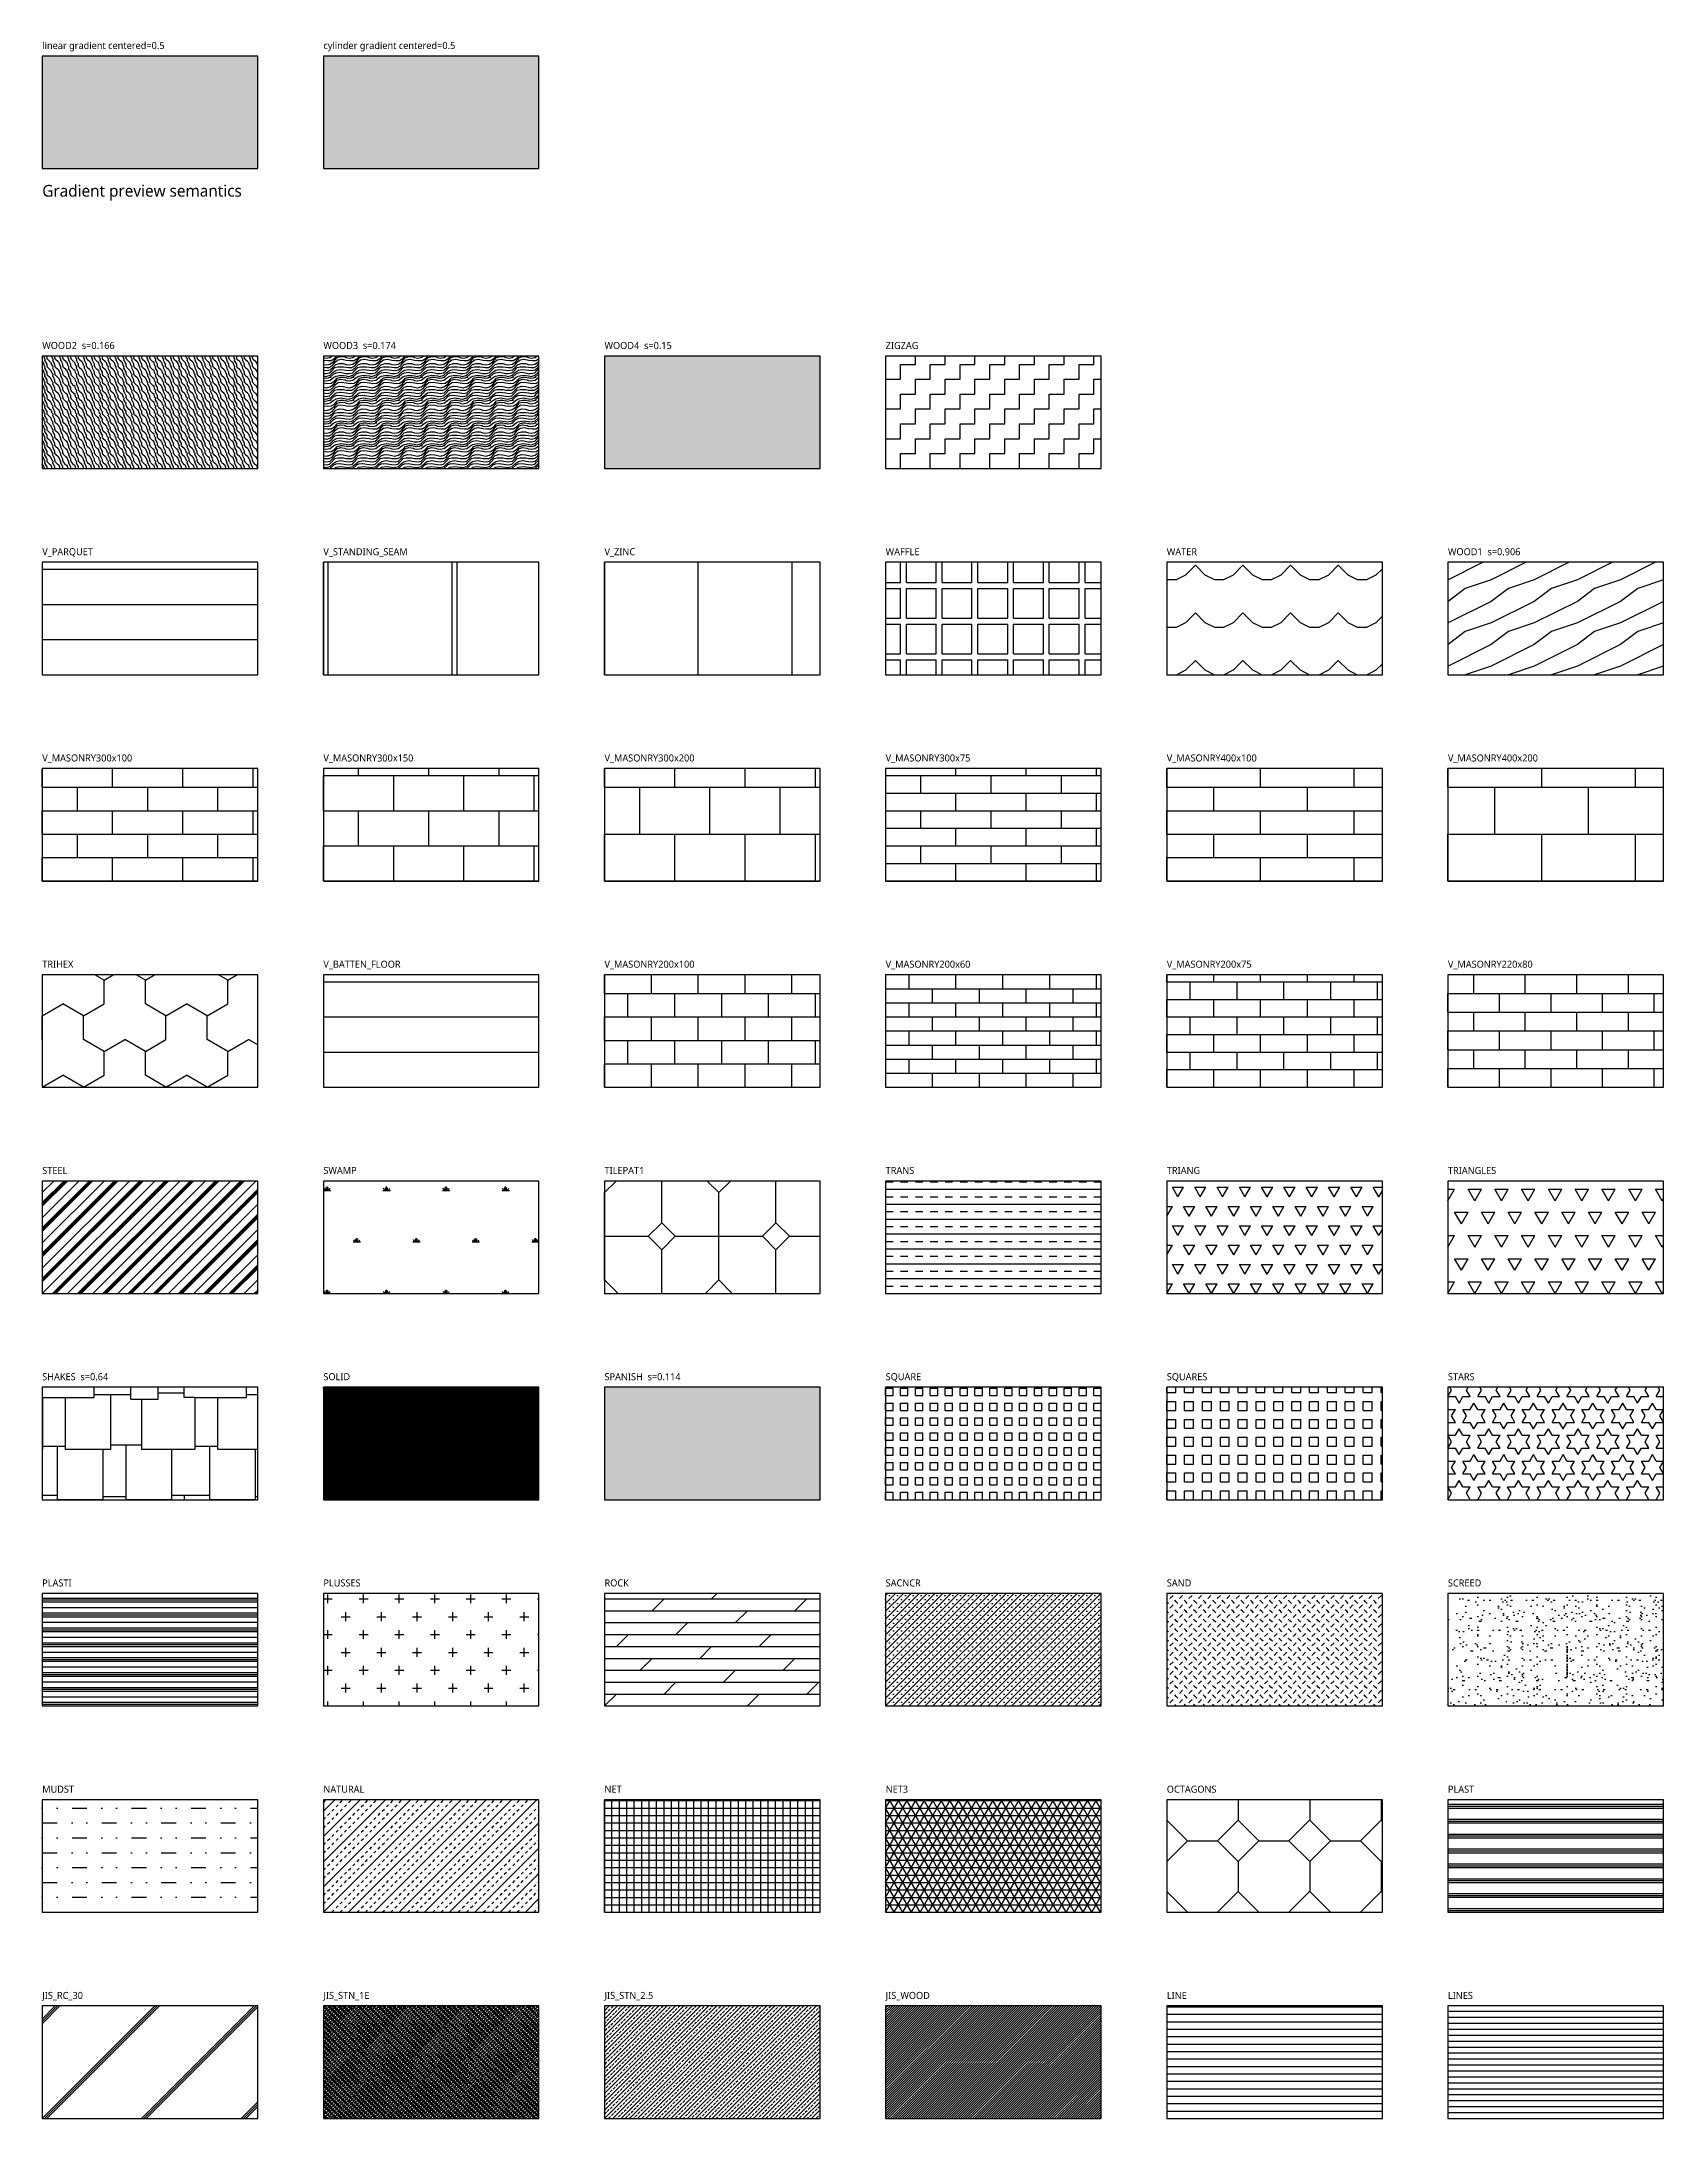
# Model space of a CAD drawing. Header units: metres. Extents: x 0 to 692, y 8 to 2686.
# Drawn here: x 0 to 692, y 1800 to 2686 of the extents above; entities that cross this region are included whole.
import ezdxf

# ---------------------------------------------------------------- set-up
doc = ezdxf.new("R2010")
doc.units = ezdxf.units.M
for name, color, linetype in [('FRAME', 8, 'Continuous'), ('HATCH', 7, 'Continuous'), ('LABEL', 2, 'Continuous'), ('TITLE', 6, 'Continuous')]:
    doc.layers.add(name, color=color, linetype=linetype)
doc.styles.add('OpenSans', font='OpenSans-Regular.ttf')

msp = doc.modelspace()

# ---------------------------------------------------------------- texts
at = {"layer": 'LABEL', "style": 'OpenSans'}
for s, p in [('linear gradient centered=0.5', (0, 2683)), ('cylinder gradient centered=0.5', (120, 2683)), ('WOOD2  s=0.166', (0, 2555)), ('WOOD3  s=0.174', (120, 2555)), ('WOOD4  s=0.15', (240, 2555)), ('ZIGZAG', (360, 2555)), ('V_PARQUET', (0, 2467)), ('V_STANDING_SEAM', (120, 2467)), ('V_ZINC', (240, 2467)), ('WAFFLE', (360, 2467)), ('WATER', (480, 2467)), ('WOOD1  s=0.906', (600, 2467)), ('V_MASONRY300x100', (0, 2379)), ('V_MASONRY300x150', (120, 2379)), ('V_MASONRY300x200', (240, 2379)), ('V_MASONRY300x75', (360, 2379)), ('V_MASONRY400x100', (480, 2379)), ('V_MASONRY400x200', (600, 2379)), ('TRIHEX', (0, 2291)), ('V_BATTEN_FLOOR', (120, 2291)), ('V_MASONRY200x100', (240, 2291)), ('V_MASONRY200x60', (360, 2291)), ('V_MASONRY200x75', (480, 2291)), ('V_MASONRY220x80', (600, 2291)), ('STEEL', (0, 2203)), ('SWAMP', (120, 2203)), ('TILEPAT1', (240, 2203)), ('TRANS', (360, 2203)), ('TRIANG', (480, 2203)), ('TRIANGLES', (600, 2203)), ('SHAKES  s=0.64', (0, 2115)), ('SOLID', (120, 2115)), ('SPANISH  s=0.114', (240, 2115)), ('SQUARE', (360, 2115)), ('SQUARES', (480, 2115)), ('STARS', (600, 2115)), ('PLASTI', (0, 2027)), ('PLUSSES', (120, 2027)), ('ROCK', (240, 2027)), ('SACNCR', (360, 2027)), ('SAND', (480, 2027)), ('SCREED', (600, 2027)), ('MUDST', (0, 1939)), ('NATURAL', (120, 1939)), ('NET', (240, 1939)), ('NET3', (360, 1939)), ('OCTAGONS', (480, 1939)), ('PLAST', (600, 1939)), ('JIS_RC_30', (0, 1851)), ('JIS_STN_1E', (120, 1851)), ('JIS_STN_2.5', (240, 1851)), ('JIS_WOOD', (360, 1851)), ('LINE', (480, 1851)), ('LINES', (600, 1851))]:
    msp.add_text(s, height=3, dxfattribs=at).set_placement(p)
at = {"layer": 'TITLE', "style": 'OpenSans'}
msp.add_text('Gradient preview semantics', height=5, dxfattribs=at).set_placement((0, 2620))

# ---------------------------------------------------------------- hatches: boundary and pattern name
at = {"layer": 'HATCH'}
h = msp.add_hatch(color=1, dxfattribs=at)
h.set_gradient(color1=(255, 64, 64), color2=(64, 160, 255), centered=0.5)
h.paths.add_polyline_path([(0, 2632), (92, 2632), (92, 2680), (0, 2680)])
h = msp.add_hatch(color=1, dxfattribs=at)
h.set_gradient(color1=(255, 64, 64), color2=(64, 160, 255), rotation=0.7854, centered=0.5, name='CYLINDER')
h.paths.add_polyline_path([(120, 2632), (212, 2632), (212, 2680), (120, 2680)])
h = msp.add_hatch(dxfattribs=at)
h.set_pattern_fill('WOOD2', scale=0.166, style=0)
h.set_pattern_definition([(108.4349, (0.877, 2504), (-3.373115, 6.746241), [1.28001, -9.38673]), (139.3987, (0.47224, 2505.21432), (-20.2387167, 16.8656014), [0.62197, -30.47666]), (136.8476, (3.37312, 2505.6191), (-50.5967917, 47.22368956), [1.479565, -72.49873]), (109.9831, (2.29372, 2506.63103), (-10.11935816, 26.9849622), [0.78963, -38.69173]), (90, (2.024, 2504), (-3.37312, 3.37312), [0.67462, -2.6985]), (118.4429, (2.02387, 2504.67462), (23.61181922, -43.8505727), [1.841366, -90.22689]), (84.2894, (1.14686, 2506.29372), (-3.3731244, -30.3580781), [0.67799, -33.22145]), (129.8056, (1.21432, 2506.96835), (13.4924882, -16.8655935), [0.5269, -25.81801])])
h.paths.add_polyline_path([(0, 2504), (92, 2504), (92, 2552), (0, 2552)])
h = msp.add_hatch(dxfattribs=at)
h.set_pattern_fill('WOOD3', scale=0.174, style=0)
h.set_pattern_definition([(355.2364, (120, 2505.6529), (-106.954329, 9.7230377), [1.1708, -115.91105]), (11.31, (121.1668, 2505.5557), (38.892487, 9.723097), [1.48736, -48.091]), (45, (122.625, 2505.8474), (0, 9.7231), [1.10004, -12.6505]), (46.8476, (123.4031, 2506.62524), (136.1237076, 145.846776), [2.13245, -211.11222]), (12.9946, (124.86156, 2508.18094), (-87.5080875, -19.4462164), [1.29723, -128.42537]), (0, (126.126, 2508.473), (9.7231, 9.7231), [2.4308, -7.2923]), (350.5377, (128.5563, 2508.4726), (-48.615608, 9.723102), [1.18287, -57.96056]), (354.2894, (120, 2508.2782), (-87.508074, 9.723133), [0.97716, -96.739]), (0, (120.972, 2508.181), (9.7231, 9.7231), [1.4585, -8.26465]), (28.3008, (122.4308, 2508.18094), (106.9542725, 58.3388063), [1.4356, -142.12455]), (52.125, (123.6948, 2508.8616), (-38.892498, -48.615591), [2.2172, -108.6434]), (39.2894, (125.056, 2510.6117), (58.338726, 48.6155964), [1.3819, -136.8096]), (6.3402, (126.1256, 2511.4868), (77.784954, 9.723135), [1.76093, -86.28566]), (348.1113, (127.87573, 2511.68126), (-136.1236538, 29.1694624), [1.8879, -186.90095]), (353.2902, (120, 2511.29234), (87.5080897, -9.7230605), [1.66433, -164.76867]), (3.3665, (121.65293, 2511.0979), (155.5699134, 9.7232266), [1.6558, -163.923]), (33.69, (123.3059, 2511.195), (-19.446236, -9.72313), [1.7529, -33.30435]), (47.4896, (124.7643, 2512.1674), (97.2311098, 106.9544043), [1.5828, -156.6981]), (14.9314, (125.8339, 2513.3342), (106.954325, 29.1693304), [1.50944, -149.43398]), (0, (127.292, 2513.723), (9.7231, 9.7231), [1.1668, -8.5563]), (347.0054, (128.4591, 2513.7231), (87.5080875, -19.4462164), [1.29723, -128.42537]), (0, (123.014, 2504), (9.7231, 9.7231), [0, -9.7231]), (223.1524, (124.3754, 2505.45847), (145.846776, 136.1237076), [2.13245, -211.11222]), (206.565, (122.8197, 2513.723), (-9.72311, -9.72313), [0.8697, -20.8719]), (188.1301, (122.0419, 2513.3342), (-58.338718, -9.723114), [1.37505, -67.3778]), (156.8014, (120.6806, 2513.1397), (-48.615597, 19.446253), [0.7405, -73.3086]), (26.565, (124.3754, 2505.4585), (9.72311, 9.72313), [1.0871, -20.6545]), (6.7098, (125.3477, 2505.9446), (-87.5080897, -9.7230605), [1.66433, -164.76867]), (349.8753, (127.00065, 2506.1391), (165.2930282, -29.1694435), [2.76554, -273.78844]), (349.6952, (120, 2504.5834), (58.338729, -9.72307), [1.08707, -107.6207]), (15.5241, (121.06954, 2504.3889), (-106.95433, -29.1693384), [1.81642, -179.82644]), (42.8789, (122.8197, 2504.8751), (-126.4005677, -116.6774376), [1.8576, -183.90234]), (34.6952, (124.18094, 2506.1391), (97.231144, 68.0619237), [1.53736, -152.19866]), (9.4623, (125.445, 2507.0142), (48.615608, 9.723102), [1.7743, -57.36913]), (353.4181, (127.1951, 2507.30586), (-165.293054, 19.4461107), [2.54478, -251.93362]), (351.8699, (120, 2507.0142), (-58.338718, 9.723114), [1.37505, -67.3778]), (11.31, (121.3612, 2506.8197), (38.892487, 9.723097), [1.48736, -48.091]), (42.5104, (122.8197, 2507.1114), (-106.9544043, -97.2311098), [1.5828, -156.6981]), (45, (123.9865, 2508.181), (0, 9.7231), [1.7876, -11.963]), (17.354, (125.2505, 2509.44495), (-126.4005796, -38.8924265), [1.6299, -161.3593]), (356.6335, (126.8062, 2509.9311), (-155.5699134, 9.7232266), [1.6558, -163.923]), (342.8973, (128.4591, 2509.8339), (97.231217, -29.169316), [1.3225, -130.92624]), (351.2538, (120, 2509.44495), (68.0618335, -9.723161), [1.27887, -126.6088]), (14.9314, (121.264, 2509.2505), (106.9543252, 29.1693304), [1.50944, -149.43398]), (32.0054, (122.7225, 2509.6394), (-48.61559, -29.169371), [1.83456, -89.8932]), (49.8991, (124.27817, 2510.61172), (-106.9543011, -126.4005788), [2.41517, -239.10212]), (15.9454, (125.8339, 2512.4591), (-38.892481, -9.723119), [1.4157, -69.3697]), (353.991, (127.1951, 2512.84804), (97.2311976, -9.7231134), [1.8576, -183.90234]), (336.8014, (129.0425, 2512.6536), (48.615597, -19.446253), [0.7405, -73.3086]), (350.5377, (120, 2512.3619), (-48.615608, 9.723102), [1.18287, -57.96056]), (10.008, (121.1668, 2512.1674), (106.9543157, 19.4462738), [1.67847, -166.1686]), (37.4054, (122.8197, 2512.4591), (126.4004867, 97.2312968), [2.08084, -206.003]), (29.0546, (124.4726, 2504), (68.061844, 38.89248), [1.00105, -99.1046]), (10.7843, (125.3477, 2504.48616), (-155.5699152, -29.1693653), [2.07857, -205.778]), (352.875, (127.3896, 2504.8751), (-68.061844, 9.723103), [2.3517, -76.0386])])
h.paths.add_polyline_path([(120, 2504), (212, 2504), (212, 2552), (120, 2552)])
h = msp.add_hatch(dxfattribs=at)
h.set_pattern_fill('WOOD4', scale=0.15, style=0)
h.set_pattern_definition([(349.6952, (242.5984, 2510.45414), (50.292008, -8.381957), [0.93713, -92.77647]), (0, (243.5204, 2510.2865), (8.382, 8.382), [0.922, -7.46]), (18.435, (244.4425, 2510.2865), (16.764004, 8.38199), [0.7952, -25.711]), (172.875, (245.1968, 2510.538), (58.674003, -8.381986), [0.6758, -66.90206]), (174.8056, (244.5263, 2510.6218), (83.8200056, -8.38196), [0.92583, -91.6564]), (194.0362, (243.6043, 2510.7056), (-25.146005, -8.381984), [1.0368, -33.52307]), (9.4623, (243.269, 2510.4541), (41.910006, 8.381984), [0.50986, -50.47586]), (353.6598, (243.7719, 2510.538), (-67.055995, 8.382013), [0.75902, -75.1432]), (185.7106, (244.5263, 2510.4541), (-75.437995, -8.382011), [0.8424, -83.39568]), (168.6901, (243.688, 2510.3703), (33.528006, -8.38198), [0.4274, -42.3126]), (354.8056, (241.84404, 2510.3703), (-83.8200056, 8.38196), [0.92583, -91.6564]), (348.6901, (242.766, 2510.2865), (-33.528006, 8.38198), [0.8548, -41.8852]), (0, (243.604, 2510.119), (8.382, 8.382), [1.00584, -7.37616]), (20.556, (244.6101, 2510.1189), (41.910015, 16.763966), [0.71616, -70.8997]), (3.8141, (245.28066, 2510.3703), (117.3479945, 8.3820513), [1.2601, -124.749]), (354.8056, (246.53796, 2510.45414), (-83.8200056, 8.38196), [0.92583, -91.6564]), (0, (247.46, 2510.37), (8.382, 8.382), [0.922, -7.46]), (5.1944, (240, 2510.3703), (83.8200056, 8.38196), [0.92583, -91.6564]), (354.8056, (240.922, 2510.45414), (-83.8200056, 8.38196), [0.92583, -91.6564]), (0, (240, 2510.538), (8.382, 8.382), [0.5029, -7.8791]), (5.1944, (240.5029, 2510.53796), (83.8200056, 8.38196), [0.92583, -91.6564]), (0, (241.425, 2510.622), (8.382, 8.382), [0.8382, -7.5438]), (10.3048, (242.26314, 2510.6218), (-50.292008, -8.381957), [0.93713, -92.77647]), (5.1944, (243.18516, 2510.7894), (83.8200056, 8.38196), [0.92583, -91.6564]), (354.8056, (244.1072, 2510.87324), (-83.8200056, 8.38196), [0.92583, -91.6564]), (354.8056, (245.0292, 2510.7894), (-83.8200056, 8.38196), [0.92583, -91.6564]), (351.8699, (245.9512, 2510.7056), (-50.291998, 8.381995), [1.1854, -58.0843]), (0, (247.125, 2510.538), (8.382, 8.382), [1.2573, -7.1247]), (347.4712, (246.7894, 2505.5088), (41.910003, -8.381997), [0.77278, -76.50544]), (354.2894, (247.5438, 2505.3411), (-75.437995, 8.382011), [0.8424, -83.39568]), (8.1301, (246.7894, 2505.5088), (50.291998, 8.381995), [0.5927, -58.677]), (9.4623, (247.3762, 2505.5926), (41.910006, 8.381984), [1.0197, -49.966]), (0, (240, 2505.76), (8.382, 8.382), [1.00584, -7.37616]), (350.5377, (241.0058, 2505.7602), (-41.910006, 8.381984), [0.50986, -50.47586]), (201.8014, (241.5088, 2505.6764), (25.146002, 8.382), [0.4514, -44.68707]), (192.9946, (241.08966, 2505.50876), (75.4380064, 16.7639797), [1.1183, -110.71153]), (352.875, (247.7114, 2505.5088), (-58.674003, 8.381986), [0.6758, -66.90206]), (7.125, (247.7114, 2505.5088), (58.674003, 8.381986), [0.6758, -66.90206]), (0, (240, 2505.5926), (8.382, 8.382), [0.67056, -7.71144]), (194.0362, (240.6706, 2505.5926), (-25.146005, -8.381984), [0.6912, -33.8687]), (356.6335, (241.84404, 2505.84404), (-134.1119943, 8.382092), [1.4274, -141.31292]), (357.7094, (243.26898, 2505.76022), (-201.1680011, 8.3819644), [2.09718, -207.6204]), (3.1798, (245.3645, 2505.6764), (142.4940042, 8.381925), [1.5111, -149.59757]), (9.4623, (246.8732, 2505.7602), (41.910006, 8.381984), [1.52957, -49.45615]), (10.3048, (240, 2505.00584), (-50.292008, -8.381957), [0.93713, -92.77647]), (15.9454, (240.922, 2505.1735), (-33.528001, -8.381999), [1.22044, -59.80145]), (0, (242.0955, 2505.509), (8.382, 8.382), [1.08966, -7.29234]), (351.8699, (243.1852, 2505.5088), (-50.291998, 8.381995), [1.1854, -58.0843]), (3.5763, (244.35864, 2505.3411), (125.7300055, 8.3819222), [1.34374, -133.02994]), (351.2538, (245.69976, 2505.42494), (58.6739944, -8.382035), [1.10248, -109.14552]), (345.9638, (246.7894, 2505.2573), (-25.146005, 8.381984), [1.0368, -33.52307]), (0, (247.795, 2505.006), (8.382, 8.382), [0.58674, -7.79526]), (174.8056, (241.84404, 2505.84404), (83.8200056, -8.38196), [1.85164, -90.73057]), (355.2364, (240, 2506.34696), (-92.202008, 8.381929), [2.01865, -98.914]), (0, (242.012, 2506.179), (8.382, 8.382), [1.92786, -6.45414]), (4.0856, (243.93954, 2506.1793), (108.9660012, 8.3819676), [2.35294, -115.29403]), (0, (246.2865, 2506.347), (8.382, 8.382), [2.0955, -6.2865]), (7.125, (240, 2504.5867), (58.674003, 8.381986), [2.02734, -65.5505]), (6.3402, (242.0117, 2504.8382), (67.055995, 8.382013), [1.51805, -74.3842]), (357.5104, (243.52044, 2505.00584), (-184.4039956, 8.3821497), [1.92968, -191.03845]), (353.4802, (245.4483, 2504.92202), (-217.93199825, 25.145996), [2.9528, -292.32688]), (3.0128, (240, 2510.03504), (150.8760001, 8.3820344), [1.59478, -157.88365]), (351.8699, (241.5926, 2510.1189), (-50.291998, 8.381995), [1.7781, -57.4916]), (357.6141, (243.3528, 2509.8674), (-192.7860044, 8.3818556), [2.01342, -199.32912]), (10.6197, (245.3645, 2509.7836), (-92.2019866, -16.7640678), [1.3645, -135.08458]), (0, (246.706, 2510.035), (8.382, 8.382), [1.6764, -6.7056]), (356.8202, (240, 2511.0409), (-142.4940042, 8.381925), [1.5111, -149.59757]), (6.009, (241.50876, 2510.95706), (-83.819998, -8.3819943), [1.60138, -158.5365]), (6.7098, (243.10134, 2511.1247), (-75.4380084, -8.3819487), [1.43476, -142.04196]), (354.2894, (244.5263, 2511.2923), (-75.437995, 8.382011), [1.68477, -82.5533]), (347.9052, (246.2027, 2511.1247), (-75.4379883, 16.7640564), [1.20012, -118.81186]), (9.4623, (247.3762, 2510.8732), (41.910006, 8.381984), [1.0197, -49.966]), (3.8141, (240, 2509.4483), (117.3479945, 8.3820513), [1.2601, -124.749]), (347.1957, (241.2573, 2509.53212), (-108.965982, 25.1460619), [1.89106, -187.21547]), (0, (243.101, 2509.113), (8.382, 8.382), [2.0955, -6.2865]), (5.4403, (245.19684, 2509.11302), (-92.2020026, -8.3819444), [1.76818, -175.0503]), (6.7098, (246.95706, 2509.28066), (-75.4380084, -8.3819487), [1.43476, -142.04196]), (0, (240, 2511.628), (8.382, 8.382), [1.42494, -6.95706]), (8.1301, (241.4249, 2511.6276), (50.291998, 8.381995), [2.3708, -56.8989]), (357.6141, (243.7719, 2511.9629), (-192.7860044, 8.3818556), [2.01342, -199.32912]), (354.4725, (245.78358, 2511.87908), (176.0220144, -16.76387745), [2.61056, -258.44535]), (6.8428, (240, 2504), (-142.4939947, -16.764067), [2.11054, -208.94283]), (0, (242.0955, 2504.2515), (8.382, 8.382), [2.34696, -6.03504]), (356.3478, (244.44246, 2504.25146), (-259.8420079, 16.76389354), [3.94755, -390.80816]), (0, (240, 2506.934), (8.382, 8.382), [2.0117, -6.3703]), (4.7636, (242.0117, 2506.9337), (92.202008, 8.381929), [2.01865, -98.914]), (358.1524, (244.02336, 2507.10134), (-251.4600039, 8.38195256), [2.59977, -257.3774]), (357.2737, (246.62178, 2507.01752), (-167.6400025, 8.3819666), [1.76221, -174.45924]), (354.8056, (240, 2508.2748), (-83.8200056, 8.38196), [1.85164, -90.73057]), (0, (241.844, 2508.107), (8.382, 8.382), [2.68224, -5.69976]), (1.9092, (244.52628, 2508.10718), (243.0779919, 8.3822032), [2.516, -249.08366]), (3.5763, (247.0409, 2508.191), (125.7300055, 8.3819222), [1.34374, -133.02994])])
h.paths.add_polyline_path([(240, 2504), (332, 2504), (332, 2552), (240, 2552)])
h = msp.add_hatch(dxfattribs=at)
h.set_pattern_fill('ZIGZAG', style=0)
h.set_pattern_definition([(0, (360, 2504), (6.35, 6.35), [6.35, -6.35]), (90, (366.35, 2504), (-6.35, 6.35), [6.35, -6.35])])
h.paths.add_polyline_path([(360, 2504), (452, 2504), (452, 2552), (360, 2552)])
h = msp.add_hatch(dxfattribs=at)
h.set_pattern_fill('V_PARQUET', style=0)
h.set_pattern_definition([(0, (0, 2416), (0, 15), [])])
h.paths.add_polyline_path([(0, 2416), (92, 2416), (92, 2464), (0, 2464)])
h = msp.add_hatch(dxfattribs=at)
h.set_pattern_fill('V_STANDING_SEAM', style=0)
h.set_pattern_definition([(90, (120, 2416), (-55, 0), []), (90, (122, 2416), (-55, 0), [])])
h.paths.add_polyline_path([(120, 2416), (212, 2416), (212, 2464), (120, 2464)])
h = msp.add_hatch(dxfattribs=at)
h.set_pattern_fill('V_ZINC', style=0)
h.set_pattern_definition([(90, (240, 2416), (-40, 0), []), (90, (240, 2418), (-40, 0), [])])
h.paths.add_polyline_path([(240, 2416), (332, 2416), (332, 2464), (240, 2464)])
h = msp.add_hatch(dxfattribs=at)
h.set_pattern_fill('WAFFLE', style=0)
h.set_pattern_definition([(0, (368.89, 2422.35), (0, 15.24), [12.7, -2.54]), (0, (368.89, 2424.89), (0, 15.24), [12.7, -2.54]), (90, (366.35, 2424.89), (-15.24, 0), [12.7, -2.54]), (90, (368.89, 2424.89), (-15.24, 0), [12.7, -2.54])])
h.paths.add_polyline_path([(360, 2416), (452, 2416), (452, 2464), (360, 2464)])
h = msp.add_hatch(dxfattribs=at)
h.set_pattern_fill('WATER', style=0)
h.set_pattern_definition([(0, (480, 2416), (0, 20.32), [4.064, -16.256]), (45, (488.128, 2418.032), (0, 20.32), [5.7474, -22.9895]), (135, (496.256, 2418.032), (-20.32, 0), [5.7474, -22.9895]), (26.565, (484.064, 2416), (20.32, 2e-08), [4.5436, -40.8933]), (333.435, (496.256, 2418.032), (20.32, -2e-08), [4.5436, -40.8933])])
h.paths.add_polyline_path([(480, 2416), (572, 2416), (572, 2464), (480, 2464)])
h = msp.add_hatch(dxfattribs=at)
h.set_pattern_fill('WOOD1', scale=0.906, style=0)
h.set_pattern_definition([(216.87, (607.364, 2434.41), (55.22976, 36.81984), [9.205, -82.8446]), (206.565, (618.41, 2428.887), (-18.4099, -18.40994), [20.583, -20.583]), (198.435, (618.41, 2419.682), (-36.81985, -18.4099), [11.6435, -46.5738])])
h.paths.add_polyline_path([(600, 2416), (692, 2416), (692, 2464), (600, 2464)])
h = msp.add_hatch(dxfattribs=at)
h.set_pattern_fill('V_MASONRY300x100', style=0)
h.set_pattern_definition([(0, (0, 2328), (0, 10), []), (90, (0, 2328), (-15, 10), [10, -10])])
h.paths.add_polyline_path([(0, 2328), (92, 2328), (92, 2376), (0, 2376)])
h = msp.add_hatch(dxfattribs=at)
h.set_pattern_fill('V_MASONRY300x150', style=0)
h.set_pattern_definition([(0, (120, 2328), (0, 15), []), (90, (120, 2328), (-15, 15), [15, -15])])
h.paths.add_polyline_path([(120, 2328), (212, 2328), (212, 2376), (120, 2376)])
h = msp.add_hatch(dxfattribs=at)
h.set_pattern_fill('V_MASONRY300x200', style=0)
h.set_pattern_definition([(0, (240, 2328), (0, 20), []), (90, (240, 2328), (-15, 20), [20, -20])])
h.paths.add_polyline_path([(240, 2328), (332, 2328), (332, 2376), (240, 2376)])
h = msp.add_hatch(dxfattribs=at)
h.set_pattern_fill('V_MASONRY300x75', style=0)
h.set_pattern_definition([(0, (360, 2328), (0, 7.5), []), (90, (360, 2328), (-15, 7.5), [7.5, -7.5])])
h.paths.add_polyline_path([(360, 2328), (452, 2328), (452, 2376), (360, 2376)])
h = msp.add_hatch(dxfattribs=at)
h.set_pattern_fill('V_MASONRY400x100', style=0)
h.set_pattern_definition([(0, (480, 2328), (0, 10), []), (90, (480, 2328), (-20, 10), [10, -10])])
h.paths.add_polyline_path([(480, 2328), (572, 2328), (572, 2376), (480, 2376)])
h = msp.add_hatch(dxfattribs=at)
h.set_pattern_fill('V_MASONRY400x200', style=0)
h.set_pattern_definition([(0, (600, 2328), (0, 20), []), (90, (600, 2328), (-20, 20), [20, -20])])
h.paths.add_polyline_path([(600, 2328), (692, 2328), (692, 2376), (600, 2376)])
h = msp.add_hatch(dxfattribs=at)
h.set_pattern_fill('TRIHEX', style=0)
h.set_pattern_definition([(30, (0, 2240), (7e-09, 30.48), [10.16, -20.32]), (30, (-8.8, 2255.24), (7e-09, 30.48), [10.16, -20.32]), (90, (0, 2260.32), (-26.3965, 15.24), [10.16, -20.32]), (90, (17.598, 2260.32), (-26.3965, 15.24), [10.16, -20.32]), (150, (0, 2240), (-26.3965, -15.24), [10.16, -20.32]), (150, (-8.8, 2255.24), (-26.3965, -15.24), [10.16, -20.32])])
h.paths.add_polyline_path([(0, 2240), (92, 2240), (92, 2288), (0, 2288)])
h = msp.add_hatch(dxfattribs=at)
h.set_pattern_fill('V_BATTEN_FLOOR', style=0)
h.set_pattern_definition([(0, (120, 2240), (0, 15), [])])
h.paths.add_polyline_path([(120, 2240), (212, 2240), (212, 2288), (120, 2288)])
h = msp.add_hatch(dxfattribs=at)
h.set_pattern_fill('V_MASONRY200x100', style=0)
h.set_pattern_definition([(0, (240, 2240), (0, 10), []), (90, (240, 2240), (-10, 10), [10, -10])])
h.paths.add_polyline_path([(240, 2240), (332, 2240), (332, 2288), (240, 2288)])
h = msp.add_hatch(dxfattribs=at)
h.set_pattern_fill('V_MASONRY200x60', style=0)
h.set_pattern_definition([(0, (360, 2240), (0, 6), []), (90, (360, 2240), (-10, 6), [6, -6])])
h.paths.add_polyline_path([(360, 2240), (452, 2240), (452, 2288), (360, 2288)])
h = msp.add_hatch(dxfattribs=at)
h.set_pattern_fill('V_MASONRY200x75', style=0)
h.set_pattern_definition([(0, (480, 2240), (0, 7.5), []), (90, (480, 2240), (-10, 7.5), [7.5, -7.5])])
h.paths.add_polyline_path([(480, 2240), (572, 2240), (572, 2288), (480, 2288)])
h = msp.add_hatch(dxfattribs=at)
h.set_pattern_fill('V_MASONRY220x80', style=0)
h.set_pattern_definition([(0, (600, 2240), (0, 8), []), (90, (600, 2240), (-11, 8), [8, -8])])
h.paths.add_polyline_path([(600, 2240), (692, 2240), (692, 2288), (600, 2288)])
h = msp.add_hatch(dxfattribs=at)
h.set_pattern_fill('STEEL', style=0)
h.set_pattern_definition([(45, (0, 2152), (-5.38815, 5.38815), []), (45, (4.318, 2152), (-5.38815, 5.38815), []), (45, (4.572, 2152), (-5.38815, 5.38815), []), (45, (4.826, 2152), (-5.38815, 5.38815), []), (45, (5.08, 2152), (-5.38815, 5.38815), []), (45, (5.334, 2152), (-5.38815, 5.38815), []), (45, (5.588, 2152), (-5.38815, 5.38815), []), (45, (5.842, 2152), (-5.38815, 5.38815), [])])
h.paths.add_polyline_path([(0, 2152), (92, 2152), (92, 2200), (0, 2200)])
h = msp.add_hatch(dxfattribs=at)
h.set_pattern_fill('SWAMP', style=0)
h.set_pattern_definition([(0, (120, 2152), (12.7, 21.997), [3.175, -22.225]), (90, (121.588, 2152), (-12.7, 21.997), [1.5875, -42.4066]), (90, (121.984, 2152), (-12.7, 21.997), [1.27, -42.724]), (90, (121.19, 2152), (-12.7, 21.997), [1.27, -42.724]), (60, (122.381, 2152), (-12.7, 21.997), [1.016, -24.384]), (120, (120.794, 2152), (-25.4, 1e-08), [1.016, -24.384])])
h.paths.add_polyline_path([(120, 2152), (212, 2152), (212, 2200), (120, 2200)])
h = msp.add_hatch(dxfattribs=at)
h.set_pattern_fill('TILEPAT1', style=0)
h.set_pattern_definition([(0, (245.747, 2152), (24.384, 24.384), [37.273, -11.495]), (90, (240, 2157.747), (-24.384, 24.384), [37.273, -11.495]), (45, (258.637, 2176.384), (-24.384, 24.384), [8.128, -26.356]), (315, (258.637, 2176.384), (24.384, 24.384), [8.128, -26.356]), (45, (264.384, 2170.637), (-24.384, 24.384), [8.128, -26.356]), (315, (264.384, 2182.13), (24.384, 24.384), [8.128, -26.356])])
h.paths.add_polyline_path([(240, 2152), (332, 2152), (332, 2200), (240, 2200)])
h = msp.add_hatch(dxfattribs=at)
h.set_pattern_fill('TRANS', style=0)
h.set_pattern_definition([(0, (360, 2152), (0, 6.35), []), (0, (360, 2155.175), (0, 6.35), [3.175, -3.175])])
h.paths.add_polyline_path([(360, 2152), (452, 2152), (452, 2200), (360, 2200)])
h = msp.add_hatch(dxfattribs=at)
h.set_pattern_fill('TRIANG', style=0)
h.set_pattern_definition([(60, (480, 2152), (-4.7625, 8.2489), [4.7625, -4.7625]), (120, (480, 2152), (-9.525, 5e-09), [4.7625, -4.7625]), (0, (477.619, 2156.1244), (4.7625, 8.2489), [4.7625, -4.7625])])
h.paths.add_polyline_path([(480, 2152), (572, 2152), (572, 2200), (480, 2200)])
h = msp.add_hatch(dxfattribs=at)
h.set_pattern_fill('TRIANGLES', style=0)
h.set_pattern_definition([(60, (600, 2152), (-5.715, 9.8987), [5.715, -5.715]), (120, (600, 2152), (-11.43, 6e-09), [5.715, -5.715]), (0, (597.1425, 2156.949), (5.715, 9.8987), [5.715, -5.715])])
h.paths.add_polyline_path([(600, 2152), (692, 2152), (692, 2200), (600, 2200)])
h = msp.add_hatch(dxfattribs=at)
h.set_pattern_fill('SHAKES', scale=0.64, style=0)
h.set_pattern_definition([(0, (0, 2065.95), (65.024, 65.024), [6.502, -58.522]), (0, (6.5, 2064), (65.024, 65.024), [19.507, -45.517]), (0, (26.01, 2065.3), (65.024, 65.024), [9.754, -55.27]), (0, (35.76, 2064), (65.024, 65.024), [19.507, -45.517]), (0, (55.27, 2065.95), (65.024, 65.024), [9.754, -55.27]), (0, (9.754, 2085.46), (65.024, 65.024), [19.507, -45.517]), (0, (0, 2086.76), (65.024, 65.024), [9.754, -55.27]), (0, (29.26, 2087.41), (65.024, 65.024), [13.005, -52.02]), (0, (42.266, 2085.46), (65.024, 65.024), [22.76, -42.266]), (0, (0, 2107.566), (65.024, 65.024), [22.108, -42.916]), (0, (22.11, 2108.867), (65.024, 65.024), [15.606, -49.418]), (0, (37.714, 2106.916), (65.024, 65.024), [11.704, -53.32]), (0, (49.42, 2109.52), (65.024, 65.024), [11.054, -53.97]), (180, (65.024, 2107.566), (-65.024, -65.024), [4.552, -60.472]), (90, (6.5, 2064), (-65.024, 65.024), [22.758, -42.266]), (90, (26.01, 2064), (-65.024, 65.024), [21.458, -43.566]), (90, (35.76, 2064), (-65.024, 65.024), [23.41, -41.615]), (90, (55.27, 2064), (-65.024, 65.024), [21.458, -43.566]), (90, (29.26, 2085.46), (-65.024, 65.024), [23.41, -41.615]), (90, (22.11, 2107.566), (-65.024, 65.024), [21.458, -43.566]), (90, (37.714, 2106.916), (-65.024, 65.024), [22.108, -42.916]), (270, (0, 2107.566), (65.024, -65.024), [22.108, -42.916]), (270, (9.754, 2107.566), (65.024, -65.024), [22.108, -42.916]), (270, (42.266, 2106.916), (65.024, -65.024), [21.458, -43.566]), (90, (60.47, 2107.566), (-65.024, 65.024), [21.458, -43.566]), (90, (49.42, 2106.916), (-65.024, 65.024), [22.108, -42.916]), (270, (60.47, 2065.95), (65.024, -65.024), [1.95, -63.073])])
h.paths.add_polyline_path([(0, 2064), (92, 2064), (92, 2112), (0, 2112)])
h = msp.add_hatch(dxfattribs=at)
h.set_pattern_fill('SOLID', style=0)
h.set_pattern_definition([(45, (120, 2064), (-0.08838835, 0.08838835), [])])
h.paths.add_polyline_path([(120, 2064), (212, 2064), (212, 2112), (120, 2112)])
h = msp.add_hatch(dxfattribs=at)
h.set_pattern_fill('SPANISH', scale=0.114, style=0)
h.set_pattern_definition([(274.9697, (243.19674, 2067.47472), (-3.4746898, 41.69664365), [3.208807, -77.011335]), (180, (243.4747, 2064.278), (-3.47472, -3.47472), [0.27798, -3.19674]), (0, (240, 2064), (3.47472, 3.47472), [0.97292, -2.5018]), (90, (240.973, 2064), (-3.47472, 3.47472), [0.34747, -3.12725]), (270, (243.1967, 2064.3475), (3.47472, -3.47472), [0.34747, -3.12725]), (0, (243.1967, 2064), (3.47472, 3.47472), [0.27798, -3.19674]), (0, (240, 2064.278), (3.47472, 3.47472), [0.69494, -2.77978]), (85.0303, (240.69494, 2064.27798), (3.4746898, 41.69664365), [3.208807, -77.011335]), (52.6961, (240.69494, 2064.45171), (-45.17131097, -59.07027732), [0.917354, -90.81789]), (18.4349, (241.2509, 2065.1814), (6.949442, 3.474714), [0.87904, -10.10899]), (341.5651, (242.0848, 2065.4594), (-6.949442, 3.474714), [0.87904, -10.10899]), (307.3039, (242.91876, 2065.1814), (45.17131097, -59.07027732), [0.917354, -90.81789]), (20.2249, (241.42464, 2064.93817), (-38.2219105, -13.89890896), [0.70358, -69.65414]), (339.7751, (242.08483, 2065.1814), (38.2219105, -13.89890896), [0.70358, -69.65414]), (307.4054, (242.74503, 2064.93817), (34.74723458, -45.17133382), [0.74362, -73.61863]), (52.5946, (240.97292, 2064.34747), (-34.74723458, -45.17133382), [0.74362, -73.61863])])
h.paths.add_polyline_path([(240, 2064), (332, 2064), (332, 2112), (240, 2112)])
h = msp.add_hatch(dxfattribs=at)
h.set_pattern_fill('SQUARE', style=0)
h.set_pattern_definition([(0, (360, 2064), (0, 3.175), [3.175, -3.175]), (90, (360, 2064), (-3.175, 0), [3.175, -3.175])])
h.paths.add_polyline_path([(360, 2064), (452, 2064), (452, 2112), (360, 2112)])
h = msp.add_hatch(dxfattribs=at)
h.set_pattern_fill('SQUARES', style=0)
h.set_pattern_definition([(0, (480, 2064), (0, 3.81), [3.81, -3.81]), (90, (480, 2064), (-3.81, 0), [3.81, -3.81])])
h.paths.add_polyline_path([(480, 2064), (572, 2064), (572, 2112), (480, 2112)])
h = msp.add_hatch(dxfattribs=at)
h.set_pattern_fill('STARS', style=0)
h.set_pattern_definition([(0, (600, 2064), (0, 5.49926), [3.175, -3.175]), (60, (600, 2064), (-4.7625, 2.74963), [3.175, -3.175]), (120, (601.5875, 2066.7496), (-4.7625, -2.74963), [3.175, -3.175])])
h.paths.add_polyline_path([(600, 2064), (692, 2064), (692, 2112), (600, 2112)])
h = msp.add_hatch(dxfattribs=at)
h.set_pattern_fill('PLASTI', style=0)
h.set_pattern_definition([(0, (0, 1976), (0, 6.35), []), (0, (0, 1976.794), (0, 6.35), []), (0, (0, 1977.5875), (0, 6.35), []), (0, (0, 1979.969), (0, 6.35), [])])
h.paths.add_polyline_path([(0, 1976), (92, 1976), (92, 2024), (0, 2024)])
h = msp.add_hatch(dxfattribs=at)
h.set_pattern_fill('PLUSSES', style=0)
h.set_pattern_definition([(0, (120, 1976), (7.62, 7.62), [3.81, -11.43]), (90, (121.905, 1974.095), (-7.62, 7.62), [3.81, -11.43])])
h.paths.add_polyline_path([(120, 1976), (212, 1976), (212, 2024), (120, 2024)])
h = msp.add_hatch(dxfattribs=at)
h.set_pattern_fill('ROCK', style=0)
h.set_pattern_definition([(0, (240, 1976), (0, 5.08), []), (45, (240, 1976), (-10.16, 10.16), [7.1842, -14.3684])])
h.paths.add_polyline_path([(240, 1976), (332, 1976), (332, 2024), (240, 2024)])
h = msp.add_hatch(dxfattribs=at)
h.set_pattern_fill('SACNCR', style=0)
h.set_pattern_definition([(45, (360, 1976), (-1.6838, 1.6838), []), (45, (361.6838, 1976), (-1.6838, 1.6838), [0, -2.38125])])
h.paths.add_polyline_path([(360, 1976), (452, 1976), (452, 2024), (360, 2024)])
h = msp.add_hatch(dxfattribs=at)
h.set_pattern_fill('SAND', style=0)
h.set_pattern_definition([(45, (480, 1976), (-4.0411, 4.0411), [-1.905, 1.905, -1.905]), (45, (484.0386, 1976), (-4.0411, 4.0411), [-1.905, 1.905, -1.905]), (135, (480, 1976), (-4.0411, -4.0411), [0.9525, -3.81, 0.9525]), (135, (484.0386, 1976), (-4.0411, -4.0411), [0.9525, -3.81, 0.9525])])
h.paths.add_polyline_path([(480, 1976), (572, 1976), (572, 2024), (480, 2024)])
h = msp.add_hatch(dxfattribs=at)
h.set_pattern_fill('SCREED', style=0)
h.set_pattern_definition([(0, (600, 1976), (50.8, 12.7), [-6.35, 0, -19.05, 0]), (0, (600, 1976.635), (50.8, 12.7), [-2.54, 0, -8.89, 0, -4.572, 0, -19.05, 0]), (0, (600, 1977.27), (50.8, 12.7), [-1.27, 0, -6.35, 0, -6.35, 0, -13.97, 0, -4.572, 0]), (0, (600, 1977.905), (50.8, 12.7), [-4.572, 0, -20.32, 0]), (0, (600, 1978.54), (50.8, 12.7), [-15.24, 0, -15.24, 0]), (0, (600, 1979.175), (50.8, 12.7), [-21.59, 0]), (0, (600, 1979.81), (50.8, 12.7), [-6.35, 0, -27.94, 0]), (0, (600, 1980.445), (50.8, 12.7), [-8.89, 0, -5.08, 0]), (0, (600, 1981.08), (50.8, 12.7), [-12.7, 0]), (0, (600, 1982.35), (50.8, 12.7), [-1.778, 0, -19.05, 0, -11.43, 0]), (0, (600, 1982.985), (50.8, 12.7), [-2.54, 0, -0.254, 0, -6.35, 0]), (0, (600, 1983.62), (50.8, 12.7), [-1.27, 0, -16.51, 0, -19.05, 0]), (0, (600, 1984.255), (50.8, 12.7), [-12.7, 0]), (0, (600, 1984.89), (50.8, 12.7), [-6.35, 0, -26.67, 0]), (0, (600, 1986.16), (50.8, 12.7), [-30.48, 0]), (0, (600, 1986.795), (50.8, 12.7), [-6.35, 0, -0.508, 0, -8.89, 0]), (0, (600, 1987.43), (50.8, 12.7), [-1.778, 0, -12.7, 0, -5.08, 0, -8.89, 0, -10.16, 0]), (0, (600, 1988.065), (50.8, 12.7), [-3.81, 0, -5.08, 0, -12.7, 0, -0.508, 0, -6.35, 0]), (0, (600, 1988.7), (50.8, 12.7), [-12.7, 0])])
h.paths.add_polyline_path([(600, 1976), (692, 1976), (692, 2024), (600, 2024)])
h = msp.add_hatch(dxfattribs=at)
h.set_pattern_fill('MUDST', style=0)
h.set_pattern_definition([(0, (0, 1888), (12.7, 6.35), [6.35, -6.35, 0, -6.35, 0, -6.35])])
h.paths.add_polyline_path([(0, 1888), (92, 1888), (92, 1936), (0, 1936)])
h = msp.add_hatch(dxfattribs=at)
h.set_pattern_fill('NATURAL', style=0)
h.set_pattern_definition([(45, (120, 1888), (-5.38815, 5.38815), []), (45, (123.592, 1888), (-5.38815, 5.38815), [1.27, -1.27]), (45, (127.184, 1888), (-5.38815, 5.38815), [1.27, -1.27])])
h.paths.add_polyline_path([(120, 1888), (212, 1888), (212, 1936), (120, 1936)])
h = msp.add_hatch(dxfattribs=at)
h.set_pattern_fill('NET', style=0)
h.set_pattern_definition([(0, (240, 1888), (0, 3.175), []), (90, (240, 1888), (-3.175, 0), [])])
h.paths.add_polyline_path([(240, 1888), (332, 1888), (332, 1936), (240, 1936)])
h = msp.add_hatch(dxfattribs=at)
h.set_pattern_fill('NET3', style=0)
h.set_pattern_definition([(0, (360, 1888), (0, 3.175), []), (60, (360, 1888), (-2.74963, 1.5875), []), (120, (360, 1888), (-2.74963, -1.5875), [])])
h.paths.add_polyline_path([(360, 1888), (452, 1888), (452, 1936), (360, 1936)])
h = msp.add_hatch(dxfattribs=at)
h.set_pattern_fill('OCTAGONS', style=0)
h.set_pattern_definition([(315, (480, 1896.84), (30.48, -0), [12.5005, -30.605]), (0, (488.84, 1888), (30.48, 30.48), [12.8016, -17.6784]), (45, (501.64, 1888), (0, 30.48), [12.5005, -30.605]), (135, (510.48, 1909.64), (-30.48, 0), [12.5005, -30.605]), (225, (488.84, 1918.48), (-0, -30.48), [12.5005, -30.605]), (270, (480, 1909.64), (30.48, -30.48), [12.8016, -17.6784])])
h.paths.add_polyline_path([(480, 1888), (572, 1888), (572, 1936), (480, 1936)])
h = msp.add_hatch(dxfattribs=at)
h.set_pattern_fill('PLAST', style=0)
h.set_pattern_definition([(0, (600, 1888), (0, 6.35), []), (0, (600, 1888.794), (0, 6.35), []), (0, (600, 1889.5875), (0, 6.35), [])])
h.paths.add_polyline_path([(600, 1888), (692, 1888), (692, 1936), (600, 1936)])
h = msp.add_hatch(dxfattribs=at)
h.set_pattern_fill('JIS_RC_30', style=0)
h.set_pattern_definition([(45, (0, 1800), (-21.213, 21.213), []), (45, (1, 1800), (-21.213, 21.213), []), (45, (2, 1800), (-21.213, 21.213), [])])
h.paths.add_polyline_path([(0, 1800), (92, 1800), (92, 1848), (0, 1848)])
h = msp.add_hatch(dxfattribs=at)
h.set_pattern_fill('JIS_STN_1E', style=0)
h.set_pattern_definition([(45, (120, 1800), (-0.707107, 0.707107), []), (45, (120.705, 1800), (-0.707107, 0.707107), [1, -0.5])])
h.paths.add_polyline_path([(120, 1800), (212, 1800), (212, 1848), (120, 1848)])
h = msp.add_hatch(dxfattribs=at)
h.set_pattern_fill('JIS_STN_2.5', style=0)
h.set_pattern_definition([(45, (240, 1800), (-1.767767, 1.767767), []), (45, (241.765, 1800), (-1.76777, 1.76777), [1.2, -0.5])])
h.paths.add_polyline_path([(240, 1800), (332, 1800), (332, 1848), (240, 1848)])
h = msp.add_hatch(dxfattribs=at)
h.set_pattern_fill('JIS_WOOD', style=0)
h.set_pattern_definition([(45, (360, 1800), (-0.5, 0.5), [])])
h.paths.add_polyline_path([(360, 1800), (452, 1800), (452, 1848), (360, 1848)])
h = msp.add_hatch(dxfattribs=at)
h.set_pattern_fill('LINE', style=0)
h.set_pattern_definition([(0, (480, 1800), (0, 3.175), [])])
h.paths.add_polyline_path([(480, 1800), (572, 1800), (572, 1848), (480, 1848)])
h = msp.add_hatch(dxfattribs=at)
h.set_pattern_fill('LINES', style=0)
h.set_pattern_definition([(0, (600, 1800), (0, 2.54), [])])
h.paths.add_polyline_path([(600, 1800), (692, 1800), (692, 1848), (600, 1848)])

# ---------------------------------------------------------------- linework, layer by layer
at = {"layer": 'FRAME'}
for points in [[(0, 2632), (92, 2632), (92, 2680), (0, 2680)], [(120, 2632), (212, 2632), (212, 2680), (120, 2680)], [(0, 2504), (92, 2504), (92, 2552), (0, 2552)], [(120, 2504), (212, 2504), (212, 2552), (120, 2552)], [(240, 2504), (332, 2504), (332, 2552), (240, 2552)], [(360, 2504), (452, 2504), (452, 2552), (360, 2552)], [(0, 2416), (92, 2416), (92, 2464), (0, 2464)], [(120, 2416), (212, 2416), (212, 2464), (120, 2464)], [(240, 2416), (332, 2416), (332, 2464), (240, 2464)], [(360, 2416), (452, 2416), (452, 2464), (360, 2464)], [(480, 2416), (572, 2416), (572, 2464), (480, 2464)], [(600, 2416), (692, 2416), (692, 2464), (600, 2464)], [(0, 2328), (92, 2328), (92, 2376), (0, 2376)], [(120, 2328), (212, 2328), (212, 2376), (120, 2376)], [(240, 2328), (332, 2328), (332, 2376), (240, 2376)], [(360, 2328), (452, 2328), (452, 2376), (360, 2376)], [(480, 2328), (572, 2328), (572, 2376), (480, 2376)], [(600, 2328), (692, 2328), (692, 2376), (600, 2376)], [(0, 2240), (92, 2240), (92, 2288), (0, 2288)], [(120, 2240), (212, 2240), (212, 2288), (120, 2288)], [(240, 2240), (332, 2240), (332, 2288), (240, 2288)], [(360, 2240), (452, 2240), (452, 2288), (360, 2288)], [(480, 2240), (572, 2240), (572, 2288), (480, 2288)], [(600, 2240), (692, 2240), (692, 2288), (600, 2288)], [(0, 2152), (92, 2152), (92, 2200), (0, 2200)], [(120, 2152), (212, 2152), (212, 2200), (120, 2200)], [(240, 2152), (332, 2152), (332, 2200), (240, 2200)], [(360, 2152), (452, 2152), (452, 2200), (360, 2200)], [(480, 2152), (572, 2152), (572, 2200), (480, 2200)], [(600, 2152), (692, 2152), (692, 2200), (600, 2200)], [(0, 2064), (92, 2064), (92, 2112), (0, 2112)], [(120, 2064), (212, 2064), (212, 2112), (120, 2112)], [(240, 2064), (332, 2064), (332, 2112), (240, 2112)], [(360, 2064), (452, 2064), (452, 2112), (360, 2112)], [(480, 2064), (572, 2064), (572, 2112), (480, 2112)], [(600, 2064), (692, 2064), (692, 2112), (600, 2112)], [(0, 1976), (92, 1976), (92, 2024), (0, 2024)], [(120, 1976), (212, 1976), (212, 2024), (120, 2024)], [(240, 1976), (332, 1976), (332, 2024), (240, 2024)], [(360, 1976), (452, 1976), (452, 2024), (360, 2024)], [(480, 1976), (572, 1976), (572, 2024), (480, 2024)], [(600, 1976), (692, 1976), (692, 2024), (600, 2024)], [(0, 1888), (92, 1888), (92, 1936), (0, 1936)], [(120, 1888), (212, 1888), (212, 1936), (120, 1936)], [(240, 1888), (332, 1888), (332, 1936), (240, 1936)], [(360, 1888), (452, 1888), (452, 1936), (360, 1936)], [(480, 1888), (572, 1888), (572, 1936), (480, 1936)], [(600, 1888), (692, 1888), (692, 1936), (600, 1936)], [(0, 1800), (92, 1800), (92, 1848), (0, 1848)], [(120, 1800), (212, 1800), (212, 1848), (120, 1848)], [(240, 1800), (332, 1800), (332, 1848), (240, 1848)], [(360, 1800), (452, 1800), (452, 1848), (360, 1848)], [(480, 1800), (572, 1800), (572, 1848), (480, 1848)], [(600, 1800), (692, 1800), (692, 1848), (600, 1848)]]:
    msp.add_lwpolyline(points, close=True, dxfattribs=at)

msp.set_redraw_order([(e.dxf.handle, doc.entitydb.next_handle()) for e in msp.query("TEXT MTEXT ATTDEF DIMENSION ARC_DIMENSION")])  # texts and dimensions are drawn at this point

doc.saveas('drawing.dxf')
